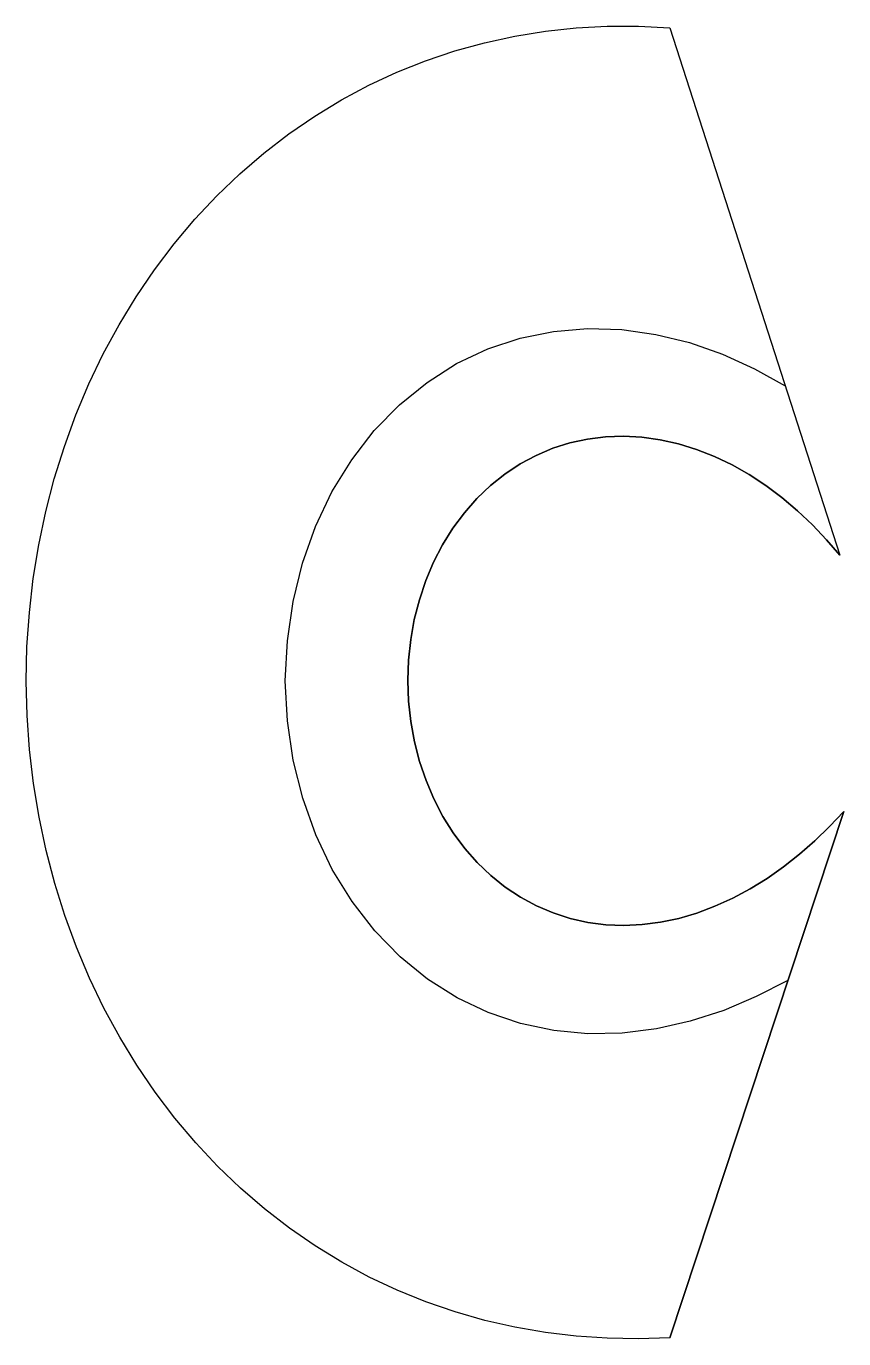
# Model space of a CAD drawing. Header units: metres. Extents: x 0 to 50.3, y -0.6 to 11.6.
# Drawn here: x 21.54 to 24.66, y 0 to 5.02 of the extents above; entities that cross this region are included whole.
import ezdxf

# ---------------------------------------------------------------- set-up
doc = ezdxf.new("R2010")
doc.units = ezdxf.units.M
for name, color, linetype in [('BOLSA', 30, 'Continuous'), ('CONTORNO', 7, 'Continuous'), ('KEDER', 5, 'Continuous'), ('LINHA', 8, 'Continuous')]:
    doc.layers.add(name, color=color, linetype=linetype)

msp = doc.modelspace()

# ---------------------------------------------------------------- linework, layer by layer
at = {"layer": 'BOLSA'}
msp.add_lwpolyline([(24.6649, 2.0174), (24.6109, 1.96), (24.5543, 1.9053), (24.4955, 1.8536), (24.4344, 1.8054), (24.3713, 1.7611), (24.3063, 1.7209), (24.2398, 1.6853), (24.172, 1.6545), (24.1031, 1.6287), (24.0334, 1.6084), (23.9633, 1.5936), (23.8931, 1.5845), (23.8231, 1.5814), (23.7537, 1.5842), (23.6852, 1.5931), (23.618, 1.6082), (23.5524, 1.6293), (23.4889, 1.6564), (23.4277, 1.6893), (23.3693, 1.728), (23.3141, 1.7723), (23.2623, 1.8217), (23.2142, 1.8761), (23.1703, 1.9351), (23.1308, 1.9983), (23.096, 2.0653), (23.0661, 2.1355), (23.0414, 2.2086), (23.0219, 2.2839), (23.0078, 2.361), (22.9993, 2.4392), (22.9964, 2.518), (22.9992, 2.5968), (23.0075, 2.675), (23.0214, 2.7521), (23.0407, 2.8275), (23.0653, 2.9006), (23.0951, 2.9709), (23.1298, 3.0379), (23.1692, 3.1011), (23.2131, 3.1602), (23.261, 3.2146), (23.3128, 3.2641), (23.3681, 3.3083), (23.4265, 3.347), (23.4877, 3.3799), (23.5513, 3.4068), (23.617, 3.4277), (23.6843, 3.4424), (23.7528, 3.451), (23.8223, 3.4533), (23.8922, 3.4495), (23.9623, 3.4397), (24.0322, 3.4241), (24.1015, 3.4026), (24.17, 3.3757), (24.2372, 3.3435), (24.3029, 3.3064), (24.3667, 3.2645), (24.4285, 3.2183), (24.488, 3.1681), (24.5449, 3.1143), (24.5991, 3.0573), (24.6505, 2.9975)], dxfattribs=at)
at = {"layer": 'CONTORNO'}
msp.add_lwpolyline([(23.9988, 0.004), (23.8789, 0), (23.7595, 0.0019), (23.6408, 0.0098), (23.523, 0.0238), (23.4063, 0.0439), (23.2911, 0.0702), (23.1774, 0.1025), (23.0657, 0.141), (22.956, 0.1856), (22.8488, 0.2362), (22.7441, 0.2927), (22.6423, 0.3551), (22.5436, 0.4232), (22.4482, 0.4969), (22.3565, 0.5761), (22.2685, 0.6605), (22.1847, 0.75), (22.105, 0.8443), (22.0299, 0.9433), (21.9595, 1.0467), (21.8939, 1.1541), (21.8334, 1.2653), (21.7781, 1.3801), (21.7283, 1.4981), (21.6839, 1.6189), (21.6451, 1.7423), (21.6121, 1.8679), (21.585, 1.9954), (21.5638, 2.1243), (21.5485, 2.2544), (21.5393, 2.3852), (21.5361, 2.5164), (21.539, 2.6476), (21.548, 2.7784), (21.5629, 2.9085), (21.5839, 3.0375), (21.6108, 3.165), (21.6435, 3.2907), (21.682, 3.4141), (21.7262, 3.5351), (21.7759, 3.6531), (21.831, 3.768), (21.8914, 3.8793), (21.9568, 3.9868), (22.0272, 4.0902), (22.1023, 4.1892), (22.1819, 4.2835), (22.2658, 4.373), (22.3539, 4.4573), (22.4457, 4.5363), (22.5412, 4.6099), (22.6401, 4.6777), (22.7422, 4.7397), (22.8471, 4.7958), (22.9546, 4.8459), (23.0645, 4.8897), (23.1765, 4.9274), (23.2904, 4.9588), (23.4059, 4.984), (23.5228, 5.0028), (23.6407, 5.0154), (23.7595, 5.0216), (23.879, 5.0217), (23.9988, 5.0156), (24.6505, 2.9975), (24.5991, 3.0573), (24.5449, 3.1143), (24.488, 3.1681), (24.4285, 3.2183), (24.3667, 3.2645), (24.3029, 3.3064), (24.2372, 3.3435), (24.17, 3.3757), (24.1015, 3.4026), (24.0322, 3.4241), (23.9623, 3.4397), (23.8922, 3.4495), (23.8223, 3.4533), (23.7528, 3.451), (23.6843, 3.4424), (23.617, 3.4277), (23.5513, 3.4068), (23.4877, 3.3799), (23.4265, 3.347), (23.3681, 3.3083), (23.3128, 3.2641), (23.261, 3.2146), (23.2131, 3.1602), (23.1692, 3.1011), (23.1298, 3.0379), (23.0951, 2.9709), (23.0653, 2.9006), (23.0407, 2.8275), (23.0214, 2.7521), (23.0075, 2.675), (22.9992, 2.5968), (22.9964, 2.518), (22.9993, 2.4392), (23.0078, 2.361), (23.0219, 2.2839), (23.0414, 2.2086), (23.0661, 2.1355), (23.096, 2.0653), (23.1308, 1.9983), (23.1703, 1.9351), (23.2142, 1.8761), (23.2623, 1.8217), (23.3141, 1.7723), (23.3693, 1.728), (23.4277, 1.6893), (23.4889, 1.6564), (23.5524, 1.6293), (23.618, 1.6082), (23.6852, 1.5931), (23.7537, 1.5842), (23.8231, 1.5814), (23.8931, 1.5845), (23.9633, 1.5936), (24.0334, 1.6084), (24.1031, 1.6287), (24.172, 1.6545), (24.2398, 1.6853), (24.3063, 1.7209), (24.3713, 1.7611), (24.4344, 1.8054), (24.4955, 1.8536), (24.5543, 1.9053), (24.6109, 1.96), (24.6649, 2.0174)], close=True, dxfattribs=at)
at = {"layer": 'KEDER'}
for points in [[(23.9988, 0.004), (23.8789, 0), (23.7595, 0.0019), (23.6408, 0.0098), (23.523, 0.0238), (23.4063, 0.0439), (23.2911, 0.0702), (23.1774, 0.1025), (23.0657, 0.141), (22.956, 0.1856), (22.8488, 0.2362), (22.7441, 0.2927), (22.6423, 0.3551), (22.5436, 0.4232), (22.4482, 0.4969), (22.3565, 0.5761), (22.2685, 0.6605), (22.1847, 0.75), (22.105, 0.8443), (22.0299, 0.9433), (21.9595, 1.0467), (21.8939, 1.1541), (21.8334, 1.2653), (21.7781, 1.3801), (21.7283, 1.4981), (21.6839, 1.6189), (21.6451, 1.7423), (21.6121, 1.8679), (21.585, 1.9954), (21.5638, 2.1243), (21.5485, 2.2544), (21.5393, 2.3852), (21.5361, 2.5164), (21.539, 2.6476), (21.548, 2.7784), (21.5629, 2.9085), (21.5839, 3.0375), (21.6108, 3.165), (21.6435, 3.2907), (21.682, 3.4141), (21.7262, 3.5351), (21.7759, 3.6531), (21.831, 3.768), (21.8914, 3.8793), (21.9568, 3.9868), (22.0272, 4.0902), (22.1023, 4.1892), (22.1819, 4.2835), (22.2658, 4.373), (22.3539, 4.4573), (22.4457, 4.5363), (22.5412, 4.6099), (22.6401, 4.6777), (22.7422, 4.7397), (22.8471, 4.7958), (22.9546, 4.8459), (23.0645, 4.8897), (23.1765, 4.9274), (23.2904, 4.9588), (23.4059, 4.984), (23.5228, 5.0028), (23.6407, 5.0154), (23.7595, 5.0216), (23.879, 5.0217), (23.9988, 5.0156)], [(23.9988, 5.0156), (24.6505, 2.9975)], [(23.9988, 0.004), (24.6649, 2.0174)]]:
    msp.add_lwpolyline(points, dxfattribs=at)
at = {"layer": 'LINHA'}
msp.add_lwpolyline([(24.4511, 1.3711), (24.3299, 1.3089), (24.2053, 1.2561), (24.0776, 1.2146), (23.9478, 1.1855), (23.8169, 1.1687), (23.6859, 1.1669), (23.5559, 1.1788), (23.4283, 1.2057), (23.3043, 1.2478), (23.1848, 1.304), (23.0722, 1.3762), (22.9666, 1.4618), (22.8699, 1.5609), (22.7835, 1.6727), (22.7074, 1.7948), (22.6447, 1.9276), (22.5943, 2.0678), (22.5579, 2.2142), (22.5359, 2.3648), (22.5277, 2.5175), (22.5356, 2.6702), (22.5572, 2.8208), (22.5934, 2.9673), (22.6435, 3.1076), (22.706, 3.2404), (22.7819, 3.3627), (22.8683, 3.4745), (22.9649, 3.5737), (23.0705, 3.6591), (23.1833, 3.7311), (23.3028, 3.7869), (23.4269, 3.8284), (23.5546, 3.8544), (23.6844, 3.865), (23.8151, 3.8617), (23.9454, 3.8428), (24.0742, 3.8114), (24.2004, 3.7671), (24.3229, 3.7111), (24.4413, 3.6453)], dxfattribs=at)

doc.saveas('drawing.dxf')
